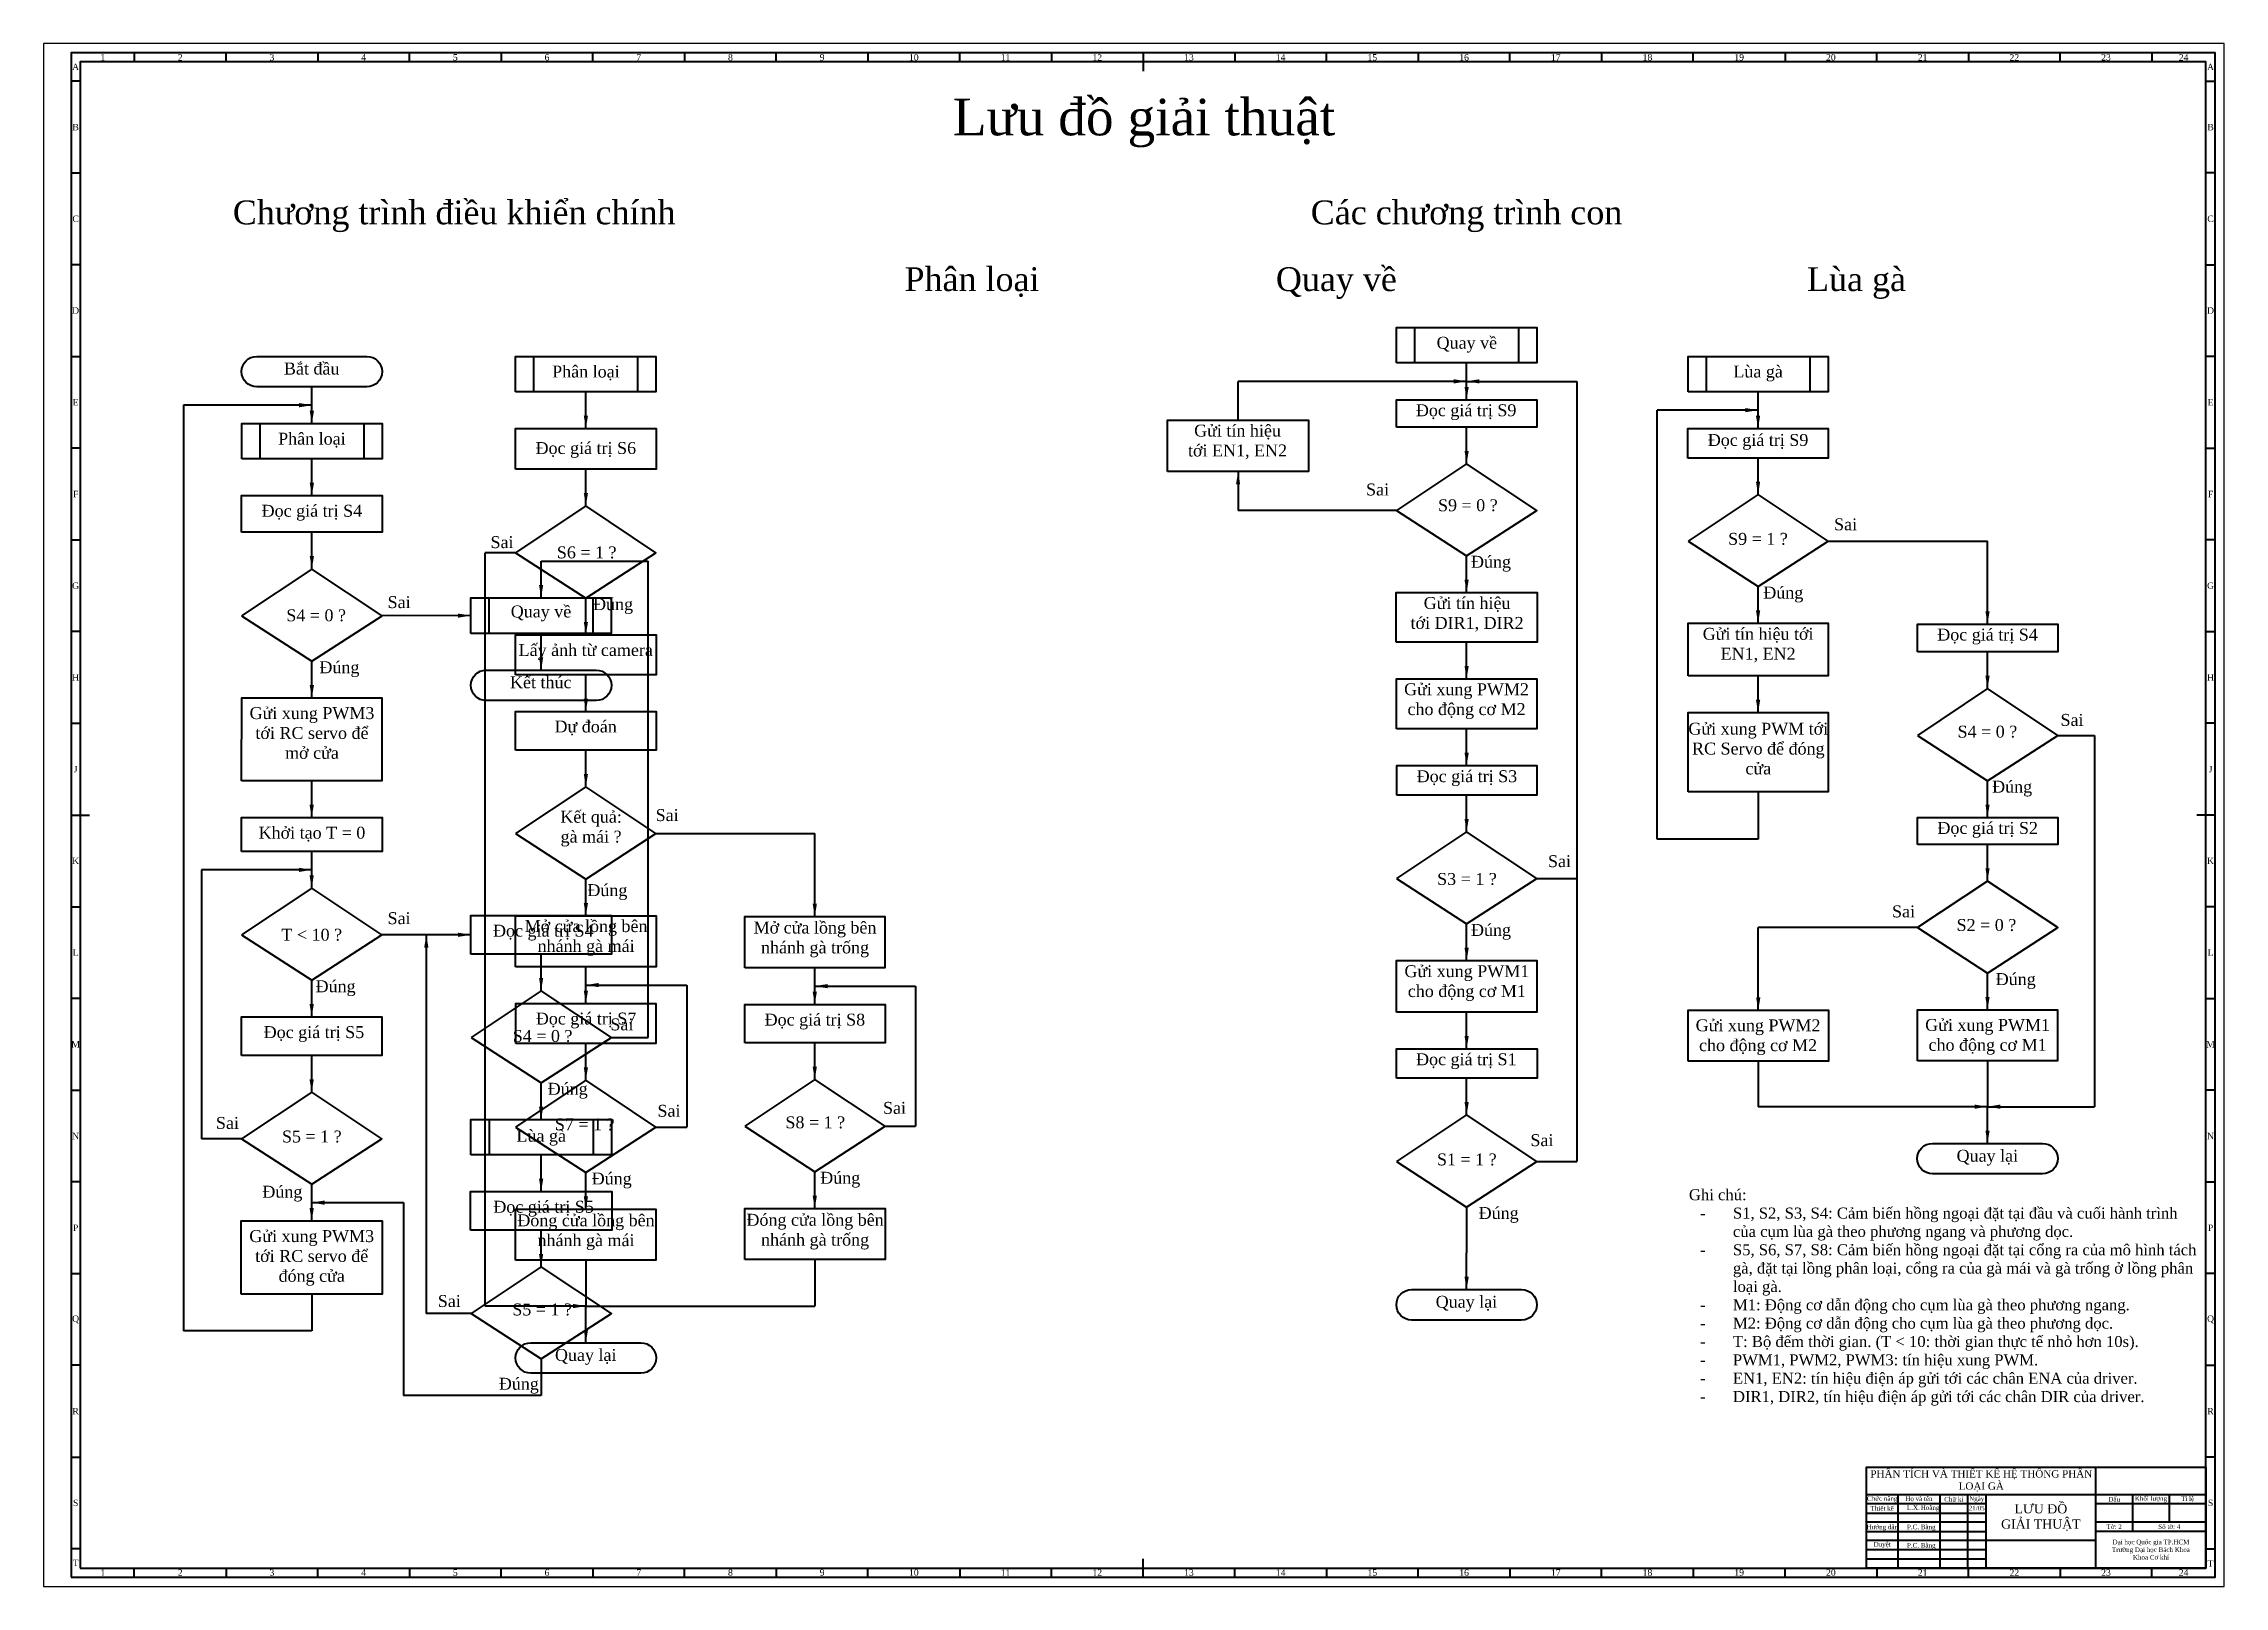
# Model space of a CAD drawing. Header units: millimetres. Extents: x -306 to 5587, y -2981 to 843.
# Drawn here: x 4398 to 5587, y -2981 to -2140 of the extents above; entities that cross this region are included whole.
import ezdxf

# ---------------------------------------------------------------- set-up
doc = ezdxf.new("R2010")
doc.units = ezdxf.units.MM
doc.header["$LTSCALE"] = 0.25
doc.layers.get('0').update_dxf_attribs({"lineweight": 70})
for name, color, linetype, lineweight in [('Frame 0.5', 170, 'Continuous', 50), ('Frame 1', 10, 'Continuous', 100), ('Text', 2, 'Continuous', 35)]:
    doc.layers.add(name, color=color, linetype=linetype, lineweight=lineweight)
doc.styles.get("Standard").update_dxf_attribs({"font": 'times.ttf', "width": 1.0001})
doc.styles.add('TCVN', font='')
doc.styles.get('TCVN').set_extended_font_data('TCVN 7284')
doc.dimstyles.new('TCVN', dxfattribs={"dimtxt": 3.5, "dimasz": 3.5, "dimexe": 2, "dimexo": 0, "dimtad": 1, "dimtxsty": 'TCVN', "dimcen": 3.5, "dimclrd": 256, "dimclre": 256, "dimclrt": 256, "dimadec": 0, "dimazin": 0, "dimtfac": 1, "dimtmove": 0, "dimatfit": 3, "dimfxl": 1, "dimtfillclr": 256, "dimlwd": -1, "dimlwe": -1, "dimarcsym": 0})

msp = doc.modelspace()

# ---------------------------------------------------------------- texts
at = {"ltscale": 1.5, "attachment_point": 1}
for s, width, heights, insert, char_height in [('\\pxqc;Lưu đồ giải thuật', 1000, [0], (4498.2, -2170.2), 20), ('Chương trình điều khiển chính', 258.331, [0], (4501.4, -2225.7), 13), ('Các chương trình con', 232.098, [0], (5089.1, -2225.7), 13), ('Phân loại', 244.428, [0], (4867.6, -2262.1), 13), ('Quay về', 244.428, [0], (5070.1, -2262.1), 13), ('Lùa gà', 244.428, [0], (5359.7, -2262.1), 13), ('\\pxqc;Quay về', 76.438, [0], (5136, -2300), 6.5), ('\\pxqc;Phân loại', 76.438, [0], (4655.7, -2315.7), 6.5), ('\\pxqc;Lùa gà', 76.438, [0], (5294.8, -2315.7), 6.5), ('\\pxqc;Đọc giá trị S9', 76.063, [0], (5135.8, -2336.8), 6.5), ('\\pxqc;Phân loại', 76.438, [0], (4506.3, -2352.3), 6.5), ('\\pxqc;Gửi tín hiệu \\Ptới EN1, EN2', 75.802, [0], (5011.3, -2347.9), 6.5), ('\\pxqc;Đọc giá trị S9', 76.571, [0], (5294.7, -2353), 6.5), ('\\pxqc;Đọc giá trị S6', 76.733, [0], (4655.5, -2357.4), 6.5), ('\\pxqc;Sai', 24.264, [0], (5113.4, -2380), 6.5), ('\\pxqc;S9 = 0 ?', 59.138, [0], (5145.2, -2388.6), 6.5), ('\\pxqc;Đọc giá trị S4', 76.615, [0], (4506.2, -2391.6), 6.5), ('\\pxqc;Sai', 22.647, [0], (5369.4, -2399), 6.5), ('\\pxqc;Sai', 14.38, [0], (4641, -2408.7), 6.5), ('\\pxqc;S9 = 1 ?', 62.686, [0], (5301.6, -2406.9), 6.5), ('\\pxqc;S6 = 1 ?', 64.685, [0], (4662, -2414.3), 6.5), ('\\pxqc;Đúng', 26.563, [0], (5174.1, -2419.4), 6.5), ('\\pxqc;Đúng', 27.5, [0], (5333, -2436.2), 6.5), ('\\pxqc;S4 = 0 ?', 73.855, [0], (4509.9, -2448.6), 6.5), ('\\pxqc;Sai', 17.923, [0], (4583.1, -2441.4), 6.5), ('\\pxqc;Quay về', 76.659, [0], (4631.1, -2446.5), 6.5), ('\\pxqc;Đúng', 29.645, [0], (4693.9, -2442.5), 6.5), ('\\pxqc;Gửi tín hiệu\\Ptới DIR1, DIR2', 76.712, [0], (5136, -2441.9), 6.5), ('\\pxqc;Gửi tín hiệu tới \\PEN1, EN2', 76.662, [0], (5294.7, -2458.7), 6.5), ('\\pxqc;Đọc giá trị S4', 76.6, [0], (5419.8, -2459.1), 6.5), ('\\pxqc;Lấy ảnh từ camera', 76.674, [0], (4655.5, -2467.5), 6.5), ('\\pxqc;Đúng', 30.053, [0], (4544.5, -2476.9), 6.5), ('\\pxqc;Kết thúc', 73.209, [0], (4632.7, -2485.1), 6.5), ('\\pxqc;Gửi xung PWM2 \\Pcho động cơ M2', 76.702, [0], (5135.7, -2488.9), 6.5), ('\\pxqc;Gửi xung PWM3 \\Ptới RC servo để mở cửa', 76.322, [0], (4506.4, -2501.9), 6.5), ('\\pxqc;Sai', 15.547, [0], (5496.4, -2505.6), 6.5), ('\\pxqc;Dự đoán', 76.558, [0], (4655.5, -2509.2), 6.5), ('\\pxqc;Gửi xung PWM tới RC Servo để đóng cửa', 76.662, [45.7], (5294.8, -2510.4), 6.5), ('\\pxqc;S4 = 0 ?', 60.267, [0], (5427.9, -2512), 6.5), ('\\pxqc;Đọc giá trị S3', 76.337, [0], (5136.1, -2536.3), 6.5), ('\\pxqc;Đúng', 26.847, [0], (5458.1, -2542), 6.5), ('\\pxqc;Khởi tạo T = 0', 76.707, [0], (4506.2, -2567.1), 6.5), ('\\pxqc;Kết quả: gà mái ?', 39.257, [0], (4677.1, -2558.4), 6.5), ('\\pxqc;Sai', 16.808, [0], (4729.8, -2557.5), 6.5), ('\\pxqc;Đọc giá trị S2', 76.6, [0], (5419.9, -2564.5), 6.5), ('\\pxqc;Sai', 20.842, [0], (5214.3, -2582.6), 6.5), ('\\pxqc;Đúng', 73.855, [0], (4668.7, -2598.4), 6.5), ('\\pxqc;S3 = 1 ?', 66.772, [0], (5140.9, -2592.3), 6.5), ('\\pxqc;Sai', 18.704, [0], (4582.7, -2613.7), 6.5), ('\\pxqc;Sai', 18.235, [0], (5403.2, -2610), 6.5), ('\\pxqc;T < 10 ?', 70.477, [0], (4509.2, -2622.7), 6.5), ('\\pxqc; Đọc giá trị S4', 76.497, [0], (4631.2, -2620.5), 6.5), ('\\pxqc;Mở cửa lồng bên nhánh gà mái', 76.623, [0], (4655.7, -2618), 6.5), ('\\pxqc;Mở cửa lồng bên nhánh gà trống', 76.69, [0], (4780.5, -2618.8), 6.5), ('\\pxqc;Đúng', 26.558, [0], (5174.1, -2620.1), 6.5), ('\\pxqc;S2 = 0 ?', 61.217, [0], (5426.9, -2617.4), 6.5), ('\\pxqc;Đúng', 26.078, [0], (4544.4, -2650.8), 6.5), ('\\pxqc;Gửi xung PWM1 \\Pcho động cơ M1', 76.842, [0], (5135.8, -2642.6), 6.5), ('\\pxqc;Đúng', 21.561, [0], (5462.7, -2646.9), 6.5), ('\\pxqc;Đọc giá trị S7', 76.612, [0], (4655.7, -2668.4), 6.5), ('\\pxqc;Sai', 20.467, [0], (4703.3, -2671.6), 6.5), ('\\pxqc;Đọc giá trị S8', 76.714, [0], (4780.4, -2669), 6.5), ('\\pxqc;Gửi xung PWM2\\Pcho động cơ M2', 76.199, [0], (5294.9, -2672.1), 6.5), ('\\pxqc;Gửi xung PWM1 \\Pcho động cơ M1', 76.857, [0], (5419.7, -2671.9), 6.5), ('\\pxqc; Đọc giá trị S5', 76.634, [0], (4506.1, -2675.8), 6.5), ('\\pxqc;S4 = 0 ?', 63.791, [0], (4638.4, -2677.9), 6.5), ('\\pxqc;Đọc giá trị S1', 76.47, [0], (5135.7, -2690.6), 6.5), ('\\pxqc;Đúng', 28.962, [0], (4669.5, -2706.7), 6.5), ('\\pxqc;Sai', 16.808, [0], (4730.8, -2718.7), 6.5), ('\\pxqc;Sai', 18.53, [0], (4852.9, -2717.1), 6.5), ('\\pxqc;Sai', 13.524, [0], (4491.7, -2725.3), 6.5), ('\\pxqc;S5 = 1 ?', 67.532, [0], (4510.7, -2732.7), 6.5), ('\\pxqc;Lùa gà', 76.494, [0], (4631.3, -2732.3), 6.5), ('\\pxqc;S7 = 1 ?', 61.361, [0], (4662.6, -2726.1), 6.5), ('\\pxqc;S8 = 1 ?', 60.738, [0], (4788.6, -2725), 6.5), ('\\pxqc;Sai', 14.912, [0], (5207.7, -2734.7), 6.5), ('\\pxqc;S1 = 1 ?', 63.396, [0], (5142.5, -2745.2), 6.5), ('\\pxqc;Quay lại', 73.209, [0], (5421.4, -2743.2), 6.5), ('\\pxqc;Đúng', 28.172, [0], (4693.9, -2755.6), 6.5), ('\\pxqc;Đúng', 27.752, [0], (4818.7, -2755.2), 6.5), ('\\pxqc;Đúng', 24.029, [0], (4516.4, -2762.8), 6.5), ('\\pxqc; Đọc giá trị S5', 77.038, [0], (4631.1, -2771), 6.5), ('\\pxqc;Đóng cửa lồng bên nhánh gà mái', 76.717, [0], (4655.6, -2778.4), 6.5), ('\\pxqc;Đóng cửa lồng bên nhánh gà trống', 76.348, [0], (4780.7, -2778.1), 6.5), ('\\pxqc;Đúng', 34.929, [0], (5174.1, -2774.4), 6.5), ('\\pxqc;Gửi xung PWM3 tới RC servo để đóng cửa', 77.026, [0], (4505.9, -2787), 6.5), ('\\pxqc;Sai', 21.082, [0], (4608.9, -2822.4), 6.5), ('\\pxqc;S5 = 1 ?', 59.695, [0], (4640.2, -2827), 6.5), ('\\pxqc;Quay lại', 73.209, [0], (5137.4, -2822.8), 6.5), ('\\pxqc;Quay lại', 73.209, [0], (4657.2, -2851.8), 6.5), ('\\pxqc;Đúng', 20.697, [0], (4647, -2867.5), 6.5)]:
    msp.add_mtext_dynamic_manual_height_columns(s, width=width, gutter_width=25, heights=heights, dxfattribs=dict(at, insert=insert, char_height=char_height))
at = {"insert": (5447.2, -2937.3), "char_height": 2.5, "attachment_point": 1}
msp.add_mtext_dynamic_manual_height_columns('\\pxqc;21/05', width=10, gutter_width=25, heights=[0], dxfattribs=at)
at = {"layer": 'Text'}
for s, width, gutter_width, heights, insert, char_height, attachment_point in [('\\pxqc;A', 5, 17.5, [0], (4415.7, -2152.9), 3.5, 5), ('\\pxqc;1', 34.5, 17.5, [0], (4430.5, -2147.7), 3.5, 5), ('\\pxqc;2', 50, 17.5, [0], (4472.7, -2147.7), 3.5, 5), ('\\pxqc;3', 50, 17.5, [0], (4522.7, -2147.7), 3.5, 5), ('\\pxqc;4', 50, 17.5, [0], (4572.7, -2147.7), 3.5, 5), ('\\pxqc;5', 50, 17.5, [0], (4622.7, -2147.7), 3.5, 5), ('\\pxqc;6', 50, 17.5, [0], (4672.7, -2147.7), 3.5, 5), ('\\pxqc;7', 50, 17.5, [0], (4722.7, -2147.7), 3.5, 5), ('\\pxqc;8', 50, 17.5, [0], (4772.7, -2147.7), 3.5, 5), ('\\pxqc;9', 50, 17.5, [0], (4822.7, -2147.7), 3.5, 5), ('\\pxqc;10', 50, 17.5, [0], (4872.7, -2147.7), 3.5, 5), ('\\pxqc;11', 50, 17.5, [0], (4922.7, -2147.7), 3.5, 5), ('\\pxqc;12', 50, 17.5, [0], (4972.7, -2147.7), 3.5, 5), ('\\pxqc;13', 50, 17.5, [0], (5022.7, -2147.7), 3.5, 5), ('\\pxqc;14', 50, 17.5, [0], (5072.7, -2147.7), 3.5, 5), ('\\pxqc;15', 50, 17.5, [0], (5122.7, -2147.7), 3.5, 5), ('\\pxqc;16', 50, 17.5, [0], (5172.7, -2147.7), 3.5, 5), ('\\pxqc;17', 50, 17.5, [0], (5222.7, -2147.7), 3.5, 5), ('\\pxqc;18', 50, 17.5, [0], (5272.7, -2147.7), 3.5, 5), ('\\pxqc;19', 50, 17.5, [0], (5322.7, -2147.7), 3.5, 5), ('\\pxqc;20', 50, 17.5, [0], (5372.7, -2147.7), 3.5, 5), ('\\pxqc;21', 50, 17.5, [0], (5422.7, -2147.7), 3.5, 5), ('\\pxqc;22', 50, 17.5, [0], (5472.7, -2147.7), 3.5, 5), ('\\pxqc;23', 50, 17.5, [0], (5522.7, -2147.7), 3.5, 5), ('\\pxqc;24', 34.5, 17.5, [0], (5565, -2147.7), 3.5, 5), ('\\pxqc;A', 5, 17.5, [0], (5579.7, -2152.9), 3.5, 5), ('\\pxqc;B', 5, 17.5, [0], (4415.7, -2185.7), 3.5, 5), ('\\pxqc;B', 5, 17.5, [0], (5579.7, -2185.7), 3.5, 5), ('\\pxqc;C', 5, 17.5, [0], (4415.7, -2235.7), 3.5, 5), ('\\pxqc;C', 5, 17.5, [0], (5579.7, -2235.7), 3.5, 5), ('\\pxqc;D', 5, 17.5, [0], (4415.7, -2285.7), 3.5, 5), ('\\pxqc;D', 5, 17.5, [0], (5579.7, -2285.7), 3.5, 5), ('\\pxqc;E', 5, 17.5, [0], (4415.7, -2335.7), 3.5, 5), ('\\pxqc;E', 5, 17.5, [0], (5579.7, -2335.7), 3.5, 5), ('\\pxqc;F', 5, 17.5, [0], (4415.7, -2385.7), 3.5, 5), ('\\pxqc;F', 5, 17.5, [0], (5579.7, -2385.7), 3.5, 5), ('\\pxqc;G', 5, 17.5, [0], (4415.7, -2435.7), 3.5, 5), ('\\pxqc;G', 5, 17.5, [0], (5579.7, -2435.7), 3.5, 5), ('\\pxqc;H', 5, 17.5, [0], (4415.7, -2485.7), 3.5, 5), ('\\pxqc;H', 5, 17.5, [0], (5579.7, -2485.7), 3.5, 5), ('\\pxqc;J', 5, 17.5, [0], (4415.7, -2535.7), 3.5, 5), ('\\pxqc;J', 5, 17.5, [0], (5579.7, -2535.7), 3.5, 5), ('\\pxqc;K', 5, 17.5, [0], (4415.7, -2585.7), 3.5, 5), ('\\pxqc;K', 5, 17.5, [0], (5579.7, -2585.7), 3.5, 5), ('\\pxqc;L', 5, 17.5, [0], (4415.7, -2635.7), 3.5, 5), ('\\pxqc;L', 5, 17.5, [0], (5579.7, -2635.7), 3.5, 5), ('\\pxqc;M', 5, 17.5, [0], (4415.7, -2685.7), 3.5, 5), ('\\pxqc;M', 5, 17.5, [0], (5579.7, -2685.7), 3.5, 5), ('\\pxqc;N', 5, 17.5, [0], (4415.7, -2735.7), 3.5, 5), ('\\pxqc;N', 5, 17.5, [0], (5579.7, -2735.7), 3.5, 5), ('Ghi chú:\\P\\pxi-3,l4,t4;-^IS1, S2, S3, S4: Cảm biến hồng ngoại đặt tại đầu và cuối hành trình của cụm lùa gà theo phương ngang và phương dọc.\\P-^IS5, S6, S7, S8: Cảm biến hồng ngoại đặt tại cổng ra của mô hình tách gà, đặt tại lồng phân loại, cổng ra của gà mái và gà trống ở lồng phân loại gà.\\P-^IM1: Động cơ dẫn động cho cụm lùa gà theo phương ngang.\\P-^IM2: Động cơ dẫn động cho cụm lùa gà theo phương dọc.\\P-^IT: Bộ đếm thời gian. (T < 10: thời gian thực tế nhỏ hơn 10s).\\P-^IPWM1, PWM2, PWM3: tín hiệu xung PWM.\\P-^IEN1, EN2: tín hiệu điện áp gửi tới các chân ENA của driver.\\P-^IDIR1, DIR2, tín hiệu điện áp gửi tới các chân DIR của driver.', 276.5, 25, [355.8], (5295.3, -2764.7), 6, 1), ('\\pxqc;P', 5, 17.5, [0], (4415.7, -2785.7), 3.5, 5), ('\\pxqc;P', 5, 17.5, [0], (5579.7, -2785.7), 3.5, 5), ('\\pxqc;Q', 5, 17.5, [0], (4415.7, -2835.7), 3.5, 5), ('\\pxqc;Q', 5, 17.5, [0], (5579.7, -2835.7), 3.5, 5), ('\\pxqc;R', 5, 17.5, [0], (4415.7, -2885.7), 3.5, 5), ('\\pxqc;R', 5, 17.5, [0], (5579.7, -2885.7), 3.5, 5), ('PHÂN TÍCH VÀ THIẾT KẾ HỆ THỐNG PHÂN LOẠI GÀ', 125, 25, [0], (5454.7, -2923.7), 4, 5), ('\\pxqc;S', 5, 17.5, [0], (4415.7, -2935.7), 3.5, 5), ('Chức năng', 17, 25, [0], (5400.7, -2933.7), 2.5, 5), ('Họ và tên', 23, 25, [0], (5420.7, -2933.7), 2.5, 5), ('\\pxi-3,l5,t5;L.X.^IHoằng', 23, 25, [0], (5409.2, -2938.7), 2.5, 4), ('Chữ kí', 15, 25, [0], (5439.7, -2933.7), 2.5, 5), ('Ngày', 10, 25, [0], (5452.2, -2933.7), 2.5, 5), ('LƯU ĐỒ \\PGIẢI THUẬT', 60, 25, [0], (5487.2, -2943.7), 5, 5), ('\\pxqc;Dấu', 20, 17.5, [0], (5527.2, -2933.7), 2.5, 5), ('\\pxqc;Khối lượng', 20, 17.5, [0], (5547.2, -2933.7), 2.5, 5), ('\\pxqc;Tỉ lệ', 20, 17.5, [0], (5567.2, -2933.7), 2.5, 5), ('\\pxqc;S', 5, 17.5, [0], (5579.7, -2935.7), 3.5, 5), ('Hướng dẫn', 17, 25, [0], (5400.7, -2949.2), 2.5, 5), ('Thiết kế', 17, 25, [0], (5400.7, -2938.7), 2.5, 5), ('\\pxi-3,l5,ql,t5;P.C.^IBằng', 23, 25, [0], (5409.2, -2949.2), 2.5, 4), ('Tờ: 2', 20, 17.5, [0], (5527.2, -2948.7), 2.5, 5), ('\\pxqc;Số tờ: 4', 40, 17.5, [0], (5557.2, -2948.7), 2.5, 5), ('\\pxqc;Duyệt', 17, 25, [0], (5400.7, -2958.7), 2.5, 5), ('\\pxi-3,l5,ql,t5;P.C.^IBằng', 23, 25, [0], (5409.2, -2959.2), 2.5, 4), ('Đại học Quốc gia TP.HCM\\PTrường Đại học Bách Khoa\\PKhoa Cơ khí', 60, 25, [0], (5547.2, -2961.2), 2.5, 5), ('\\pxqc;T', 5, 17.5, [0], (4415.7, -2968.4), 3.5, 5), ('\\pxqc;1', 34.5, 17.5, [0], (4430.5, -2973.7), 3.5, 5), ('\\pxqc;2', 50, 17.5, [0], (4472.7, -2973.7), 3.5, 5), ('\\pxqc;3', 50, 17.5, [0], (4522.7, -2973.7), 3.5, 5), ('\\pxqc;4', 50, 17.5, [0], (4572.7, -2973.7), 3.5, 5), ('\\pxqc;5', 50, 17.5, [0], (4622.7, -2973.7), 3.5, 5), ('\\pxqc;6', 50, 17.5, [0], (4672.7, -2973.7), 3.5, 5), ('\\pxqc;7', 50, 17.5, [0], (4722.7, -2973.7), 3.5, 5), ('\\pxqc;8', 50, 17.5, [0], (4772.7, -2973.7), 3.5, 5), ('\\pxqc;9', 50, 17.5, [0], (4822.7, -2973.7), 3.5, 5), ('\\pxqc;10', 50, 17.5, [0], (4872.7, -2973.7), 3.5, 5), ('\\pxqc;11', 50, 17.5, [0], (4922.7, -2973.7), 3.5, 5), ('\\pxqc;12', 50, 17.5, [0], (4972.7, -2973.7), 3.5, 5), ('\\pxqc;13', 50, 17.5, [0], (5022.7, -2973.7), 3.5, 5), ('\\pxqc;14', 50, 17.5, [0], (5072.7, -2973.7), 3.5, 5), ('\\pxqc;15', 50, 17.5, [0], (5122.7, -2973.7), 3.5, 5), ('\\pxqc;16', 50, 17.5, [0], (5172.7, -2973.7), 3.5, 5), ('\\pxqc;17', 50, 17.5, [0], (5222.7, -2973.7), 3.5, 5), ('\\pxqc;18', 50, 17.5, [0], (5272.7, -2973.7), 3.5, 5), ('\\pxqc;19', 50, 17.5, [0], (5322.7, -2973.7), 3.5, 5), ('\\pxqc;20', 50, 17.5, [0], (5372.7, -2973.7), 3.5, 5), ('\\pxqc;21', 50, 17.5, [0], (5422.7, -2973.7), 3.5, 5), ('\\pxqc;22', 50, 17.5, [0], (5472.7, -2973.7), 3.5, 5), ('\\pxqc;23', 50, 17.5, [0], (5522.7, -2973.7), 3.5, 5), ('\\pxqc;24', 34.5, 17.5, [0], (5565, -2973.7), 3.5, 5), ('\\pxqc;T', 5, 17.5, [0], (5579.7, -2968.7), 3.5, 5)]:
    msp.add_mtext_dynamic_manual_height_columns(s, width=width, gutter_width=gutter_width, heights=heights, dxfattribs=dict(at, insert=insert, char_height=char_height, attachment_point=attachment_point))
at = {"layer": 'Text', "ltscale": 1.5, "insert": (4507.8, -2314.1), "char_height": 6.5, "attachment_point": 1}
msp.add_mtext_dynamic_manual_height_columns('\\pxqc;Bắt đầu', width=73.209, gutter_width=25, heights=[0], dxfattribs=at)

# ---------------------------------------------------------------- linework, layer by layer
for p, q in [((5049.5, -2345.4), (5049.5, -2324.3)), ((5278, -2573.9), (5278, -2340)), ((5135.9, -2394.7), (5049.5, -2394.7)), ((5371.3, -2411.5), (5458.1, -2411.5)), ((4655.6, -2417.7), (4638.9, -2417.7)), ((4727.8, -2681.9), (4727.8, -2422.3)), ((5496.4, -2517.3), (5516.4, -2517.3)), ((5516.4, -2517.3), (5516.4, -2719.7)), ((5333, -2548.1), (5333, -2573.9)), ((4732.1, -2570.8), (4818.7, -2570.8)), ((5333, -2573.9), (5278, -2573.9)), ((5212.4, -2595.3), (5234.1, -2595.3)), ((5419.9, -2622.1), (5333.1, -2622.1)), ((4707.8, -2681.9), (4727.8, -2681.9)), ((5333.1, -2694.9), (5333.1, -2719.7)), ((5458.1, -2694.7), (5458.1, -2719.7)), ((4732.1, -2730.8), (4748.9, -2730.8)), ((4857, -2730.4), (4873.7, -2730.4)), ((4506.1, -2737.3), (4484.4, -2737.3)), ((5212.4, -2749.6), (5234.1, -2749.6)), ((5174.1, -2774.4), (5174.1, -2799.4)), ((4693.9, -2803.4), (4693.9, -2828.4)), ((4818.7, -2803), (4818.7, -2828.4)), ((4544.4, -2821.9), (4544.4, -2841.9)), ((4693.9, -2828.4), (4818.7, -2828.4)), ((4631.3, -2832.5), (4606.9, -2832.5)), ((4544.4, -2841.9), (4474.5, -2841.9)), ((4669.5, -2857.2), (4669.5, -2877.2)), ((4669.5, -2877.2), (4594.4, -2877.2))]:
    msp.add_line(p, q)
for points in [[(5135.9, -2314.3), (5135.9, -2295), (5212.4, -2295), (5212.4, -2314.3)], [(5145.9, -2295), (5202.4, -2295), (5202.4, -2314.3), (5145.9, -2314.3)], [(4655.6, -2330), (4655.6, -2310.7), (4732.1, -2310.7), (4732.1, -2330)], [(4665.6, -2310.7), (4722.1, -2310.7), (4722.1, -2330), (4665.6, -2330)], [(5294.8, -2330), (5294.8, -2310.7), (5371.3, -2310.7), (5371.3, -2330)], [(5304.8, -2310.7), (5361.3, -2310.7), (5361.3, -2330), (5304.8, -2330)], [(5135.9, -2349.2), (5135.9, -2334.3), (5212.4, -2334.3), (5212.4, -2349.2)], [(4506.3, -2366.6), (4506.3, -2347.3), (4582.8, -2347.3), (4582.8, -2366.6)], [(4516.3, -2347.3), (4572.8, -2347.3), (4572.8, -2366.6), (4516.3, -2366.6)], [(4655.5, -2372.2), (4655.5, -2350), (4732.2, -2350), (4732.2, -2372.2)], [(5011.1, -2373.5), (5011.1, -2345.4), (5087.8, -2345.4), (5087.8, -2373.5)], [(5294.7, -2366.1), (5294.7, -2350), (5371.3, -2350), (5371.3, -2366.1)], [(5135.9, -2394.7), (5174.1, -2419.4), (5212.4, -2394.7), (5174.1, -2369.2)], [(4506.2, -2406.6), (4506.2, -2386.6), (4582.9, -2386.6), (4582.9, -2406.6)], [(5294.8, -2411.5), (5333, -2436.2), (5371.3, -2411.5), (5333, -2386)], [(4655.6, -2417.7), (4693.9, -2442.5), (4732.1, -2417.7), (4693.9, -2392.2)], [(4506.2, -2452.1), (4544.5, -2476.9), (4582.8, -2452.1), (4544.5, -2426.6)], [(4631.1, -2461.7), (4631.1, -2442.3), (4707.7, -2442.3), (4707.7, -2461.7)], [(4641.2, -2442.3), (4697.7, -2442.4), (4697.7, -2461.7), (4641.2, -2461.7)], [(5135.7, -2466.4), (5135.7, -2439.4), (5212.6, -2439.4), (5212.6, -2466.4)], [(5294.8, -2484.9), (5294.8, -2456.2), (5371.3, -2456.2), (5371.3, -2484.9)], [(5419.9, -2471.8), (5419.9, -2456.6), (5496.4, -2456.6), (5496.4, -2471.8)], [(4655.6, -2484.2), (4655.6, -2462.5), (4732.2, -2462.5), (4732.2, -2484.2)], [(4506.2, -2542.1), (4506.3, -2496.9), (4582.7, -2496.9), (4582.6, -2542.1)], [(5135.8, -2513.8), (5135.8, -2486.4), (5212.4, -2486.4), (5212.4, -2513.8)], [(5419.9, -2517.3), (5458.1, -2542), (5496.4, -2517.3), (5458.1, -2491.8)], [(4655.6, -2525.4), (4655.6, -2504.2), (4732.2, -2504.2), (4732.2, -2525.4)], [(5294.8, -2548.1), (5294.8, -2504.9), (5371.3, -2504.9), (5371.3, -2548.1)], [(5136, -2549.8), (5136, -2533.8), (5212.3, -2533.8), (5212.3, -2549.8)], [(4655.6, -2570.8), (4693.9, -2595.6), (4732.1, -2570.8), (4693.9, -2545.4)], [(4506.1, -2580.6), (4506.1, -2562.1), (4582.8, -2562.1), (4582.8, -2580.6)], [(5419.9, -2576.7), (5419.9, -2562), (5496.4, -2562), (5496.4, -2576.7)], [(5135.9, -2595.3), (5174.1, -2620.1), (5212.4, -2595.3), (5174.1, -2569.8)], [(4506.1, -2626), (4544.4, -2650.8), (4582.7, -2626), (4544.4, -2600.6)], [(5419.9, -2622.1), (5458.1, -2646.9), (5496.4, -2622.1), (5458.1, -2596.7)], [(4631.2, -2636.5), (4631.2, -2615.5), (4707.9, -2615.5), (4707.9, -2636.5)], [(4655.6, -2643.4), (4655.6, -2615.6), (4732.2, -2615.6), (4732.2, -2643.4)], [(4780.5, -2644), (4780.5, -2616.1), (4856.9, -2616.1), (4856.9, -2644)], [(5135.9, -2668.1), (5135.9, -2640.1), (5212.4, -2640.1), (5212.4, -2668.1)], [(4631.3, -2681.9), (4669.5, -2706.7), (4707.8, -2681.9), (4669.5, -2656.5)], [(4506.2, -2691.8), (4506.2, -2670.8), (4582.6, -2670.8), (4582.6, -2691.8)], [(4655.7, -2685.3), (4655.7, -2663.4), (4732.1, -2663.4), (4732.1, -2685.3)], [(4780.5, -2684.9), (4780.5, -2664), (4857, -2664), (4857, -2684.9)], [(5294.8, -2694.9), (5294.8, -2667.1), (5371.4, -2667.1), (5371.4, -2694.9)], [(5420, -2694.7), (5420, -2666.9), (5496.3, -2666.9), (5496.3, -2694.7)], [(5135.8, -2704.2), (5135.8, -2688.1), (5212.5, -2688.1), (5212.5, -2704.2)], [(4655.6, -2730.8), (4693.9, -2755.6), (4732.1, -2730.8), (4693.9, -2705.3)], [(4780.5, -2730.4), (4818.7, -2755.2), (4857, -2730.4), (4818.7, -2704.9)], [(4506.1, -2737.3), (4544.4, -2762), (4582.7, -2737.3), (4544.4, -2711.8)], [(4631.2, -2746), (4631.2, -2726.7), (4707.8, -2726.7), (4707.8, -2746)], [(4641.3, -2726.7), (4697.9, -2726.7), (4697.9, -2746), (4641.3, -2746)], [(5135.9, -2749.6), (5174.1, -2774.4), (5212.4, -2749.6), (5174.1, -2724.2)], [(4631, -2787), (4631, -2766), (4708, -2766), (4708, -2787)], [(4506, -2821.9), (4506, -2782), (4582.8, -2782), (4582.8, -2821.9)], [(4655.6, -2803.4), (4655.6, -2775.6), (4732.1, -2775.6), (4732.1, -2803.4)], [(4780.5, -2803), (4780.5, -2775.2), (4857, -2775.2), (4857, -2803)], [(4631.3, -2832.5), (4669.5, -2857.2), (4707.8, -2832.5), (4669.5, -2807)]]:
    msp.add_lwpolyline(points, close=True)
for points in [[(4514.5, -2327.3, -1), (4514.5, -2310.7), (4574.5, -2310.7, -1), (4574.5, -2327.3)], [(4639.5, -2498.3, -1), (4639.5, -2481.7), (4699.5, -2481.7, -1), (4699.5, -2498.3)], [(5428.1, -2756.3, -1), (5428.1, -2739.7), (5488.1, -2739.7, -1), (5488.1, -2756.3)], [(5144.1, -2836, -1), (5144.1, -2819.4), (5204.1, -2819.4, -1), (5204.1, -2836)], [(4663.9, -2865, -1), (4663.9, -2848.4), (4723.9, -2848.4, -1), (4723.9, -2865)]]:
    msp.add_lwpolyline(points, format="xyb", close=True)
at = {"layer": 'Defpoints'}
msp.add_lwpolyline([(4398.2, -2981.2), (5587.2, -2981.2), (5587.2, -2140.2), (4398.2, -2140.2)], close=True, dxfattribs=at)
at = {"layer": 'Frame 0.5'}
for p, q in [((4447.7, -2145.2), (4447.7, -2150.2)), ((4497.7, -2150.2), (4497.7, -2145.2)), ((4547.7, -2145.2), (4547.7, -2150.2)), ((4597.7, -2150.2), (4597.7, -2145.2)), ((4647.7, -2145.2), (4647.7, -2150.2)), ((4697.7, -2150.2), (4697.7, -2145.2)), ((4747.7, -2145.2), (4747.7, -2150.2)), ((4797.7, -2150.2), (4797.7, -2145.2)), ((4847.7, -2145.2), (4847.7, -2150.2)), ((4897.7, -2150.2), (4897.7, -2145.2)), ((4947.7, -2145.2), (4947.7, -2150.2)), ((5047.7, -2145.2), (5047.7, -2150.2)), ((5097.7, -2150.2), (5097.7, -2145.2)), ((5147.7, -2145.2), (5147.7, -2150.2)), ((5197.7, -2150.2), (5197.7, -2145.2)), ((5247.7, -2145.2), (5247.7, -2150.2)), ((5297.7, -2150.2), (5297.7, -2145.2)), ((5347.7, -2145.2), (5347.7, -2150.2)), ((5397.7, -2150.2), (5397.7, -2145.2)), ((5447.7, -2145.2), (5447.7, -2150.2)), ((5497.7, -2150.2), (5497.7, -2145.2)), ((5547.7, -2145.2), (5547.7, -2150.2)), ((4418.2, -2160.7), (4413.2, -2160.7)), ((5577.2, -2160.7), (5582.2, -2160.7)), ((4413.2, -2210.7), (4418.2, -2210.7)), ((5582.2, -2210.7), (5577.2, -2210.7)), ((4418.2, -2260.7), (4413.2, -2260.7)), ((5577.2, -2260.7), (5582.2, -2260.7)), ((4413.2, -2310.7), (4418.2, -2310.7)), ((5582.2, -2310.7), (5577.2, -2310.7)), ((4418.2, -2360.7), (4413.2, -2360.7)), ((5577.2, -2360.7), (5582.2, -2360.7)), ((4413.2, -2410.7), (4418.2, -2410.7)), ((5582.2, -2410.7), (5577.2, -2410.7)), ((4418.2, -2460.7), (4413.2, -2460.7)), ((5577.2, -2460.7), (5582.2, -2460.7)), ((4413.2, -2510.7), (4418.2, -2510.7)), ((5582.2, -2510.7), (5577.2, -2510.7)), ((4413.2, -2610.7), (4418.2, -2610.7)), ((5582.2, -2610.7), (5577.2, -2610.7)), ((4418.2, -2660.7), (4413.2, -2660.7)), ((5577.2, -2660.7), (5582.2, -2660.7)), ((4413.2, -2710.7), (4418.2, -2710.7)), ((5582.2, -2710.7), (5577.2, -2710.7)), ((4418.2, -2760.7), (4413.2, -2760.7)), ((5577.2, -2760.7), (5582.2, -2760.7)), ((4413.2, -2810.7), (4418.2, -2810.7)), ((5582.2, -2810.7), (5577.2, -2810.7)), ((4418.2, -2860.7), (4413.2, -2860.7)), ((5577.2, -2860.7), (5582.2, -2860.7)), ((4413.2, -2910.7), (4418.2, -2910.7)), ((5582.2, -2910.7), (5577.2, -2910.7)), ((5517.2, -2971.2), (5517.2, -2916.2)), ((5392.2, -2931.2), (5577.2, -2931.2)), ((5457.2, -2936.2), (5392.2, -2936.2)), ((5409.2, -2931.2), (5409.2, -2971.2)), ((5432.2, -2971.2), (5432.2, -2931.2)), ((5447.2, -2931.2), (5447.2, -2971.2)), ((5457.2, -2931.2), (5457.2, -2971.2)), ((5577.2, -2936.2), (5517.2, -2936.2)), ((5537.2, -2931.2), (5537.2, -2951.2)), ((5557.2, -2931.2), (5557.2, -2946.2)), ((5392.2, -2941.2), (5457.2, -2941.2)), ((5457.2, -2946.2), (5392.2, -2946.2)), ((5577.2, -2946.2), (5517.2, -2946.2)), ((5392.2, -2951.2), (5457.2, -2951.2)), ((5517.2, -2956.2), (5392.2, -2956.2)), ((5577.2, -2951.2), (5517.2, -2951.2)), ((4418.2, -2960.7), (4413.2, -2960.7)), ((4447.7, -2976.2), (4447.7, -2971.2)), ((4497.7, -2971.2), (4497.7, -2976.2)), ((4547.7, -2976.2), (4547.7, -2971.2)), ((4597.7, -2971.2), (4597.7, -2976.2)), ((4647.7, -2976.2), (4647.7, -2971.2)), ((4697.7, -2971.2), (4697.7, -2976.2)), ((4747.7, -2976.2), (4747.7, -2971.2)), ((4797.7, -2971.2), (4797.7, -2976.2)), ((4847.7, -2976.2), (4847.7, -2971.2)), ((4897.7, -2971.2), (4897.7, -2976.2)), ((4947.7, -2976.2), (4947.7, -2971.2)), ((5047.7, -2976.2), (5047.7, -2971.2)), ((5097.7, -2971.2), (5097.7, -2976.2)), ((5147.7, -2976.2), (5147.7, -2971.2)), ((5197.7, -2971.2), (5197.7, -2976.2)), ((5247.7, -2976.2), (5247.7, -2971.2)), ((5297.7, -2971.2), (5297.7, -2976.2)), ((5347.7, -2976.2), (5347.7, -2971.2)), ((5457.2, -2961.2), (5392.2, -2961.2)), ((5392.2, -2966.2), (5457.2, -2966.2)), ((5397.7, -2971.2), (5397.7, -2976.2)), ((5447.7, -2976.2), (5447.7, -2971.2)), ((5497.7, -2971.2), (5497.7, -2976.2)), ((5547.7, -2976.2), (5547.7, -2971.2)), ((5577.2, -2960.7), (5582.2, -2960.7))]:
    msp.add_line(p, q, dxfattribs=at)
msp.add_lwpolyline([(4413.2, -2976.2), (5582.2, -2976.2), (5582.2, -2145.2), (4413.2, -2145.2)], close=True, dxfattribs=at)
at = {"layer": 'Frame 1'}
for p, q in [((4997.7, -2145.2), (4997.7, -2155.2)), ((4413.2, -2560.7), (4423.2, -2560.7)), ((5582.2, -2560.7), (5572.2, -2560.7)), ((4997.7, -2976.2), (4997.7, -2966.2))]:
    msp.add_line(p, q, dxfattribs=at)
for points in [[(4418.2, -2971.2), (5577.2, -2971.2), (5577.2, -2150.2), (4418.2, -2150.2)], [(5577.2, -2971.2), (5392.2, -2971.2), (5392.2, -2916.2), (5577.2, -2916.2)]]:
    msp.add_lwpolyline(points, close=True, dxfattribs=at)

msp.set_redraw_order([(e.dxf.handle, doc.entitydb.next_handle()) for e in msp.query("TEXT MTEXT ATTDEF DIMENSION ARC_DIMENSION")])  # texts and dimensions are drawn at this point

# ---------------------------------------------------------------- leaders
for points, override in [([(5174.1, -2334.3), (5174.1, -2314.3)], {"dimasz": 7, "dimgap": 0.09, "dimtad": 0}), ([(4544.5, -2347.3), (4544.5, -2327.3)], {"dimasz": 7, "dimgap": 0.09, "dimtad": 0}), ([(4693.9, -2350), (4693.9, -2330)], {"dimasz": 7, "dimgap": 0.09, "dimtad": 0}), ([(5174.1, -2324.3), (5049.5, -2324.3)], {"dimasz": 7, "dimgap": 0.09, "dimtad": 0}), ([(5174.1, -2324.3), (5234.1, -2324.3), (5234.1, -2749.6)], {"dimasz": 7, "dimgap": 0.09, "dimtad": 0}), ([(5333, -2350), (5333, -2330)], {"dimasz": 7, "dimgap": 0.09, "dimtad": 0}), ([(4544.5, -2337.3), (4474.5, -2337.3), (4474.5, -2841.9)], {"dimasz": 7, "dimgap": 0.09, "dimtad": 0}), ([(5333, -2340), (5278, -2340)], {"dimasz": 7, "dimgap": 0.09, "dimtad": 0}), ([(5174.1, -2369.2), (5174.1, -2349.2)], {"dimasz": 7, "dimgap": 0.09, "dimtad": 0}), ([(5333, -2386), (5333, -2366)], {"dimasz": 7, "dimgap": 0.09, "dimtad": 0}), ([(4544.5, -2386.6), (4544.5, -2366.6)], {"dimasz": 7, "dimgap": 0.09, "dimtad": 0}), ([(4693.9, -2392.2), (4693.9, -2372.2)], {"dimscale": 1, "dimasz": 7, "dimgap": 0.09, "dimtad": 0}), ([(5049.5, -2373.5), (5049.5, -2394.7)], {"dimasz": 7, "dimgap": 0.09, "dimtad": 0}), ([(4544.5, -2426.6), (4544.5, -2406.6)], {"dimasz": 7, "dimgap": 0.09, "dimtad": 0}), ([(5458.1, -2456.6), (5458.1, -2411.5)], {"dimasz": 7, "dimgap": 0.09, "dimtad": 0}), ([(4693.9, -2828.4), (4638.9, -2828.4), (4638.9, -2417.7)], {"dimasz": 7, "dimgap": 0.09, "dimtad": 0}), ([(4669.5, -2442.3), (4669.5, -2422.3), (4727.8, -2422.3)], {"dimasz": 7, "dimgap": 0.09, "dimtad": 0}), ([(5174.1, -2439.4), (5174.1, -2419.4)], {"dimasz": 7, "dimgap": 0.09, "dimtad": 0}), ([(5333, -2456.2), (5333, -2436.2)], {"dimasz": 7, "dimgap": 0.09, "dimtad": 0}), ([(4693.9, -2462.5), (4693.9, -2442.5)], {"dimasz": 7, "dimgap": 0.09, "dimtad": 0}), ([(4631.1, -2452), (4582.8, -2452.1)], {"dimasz": 7, "dimgap": 0.09, "dimtad": 0}), ([(4669.5, -2481.7), (4669.5, -2461.7)], {"dimasz": 7, "dimgap": 0.09, "dimtad": 0}), ([(5174.1, -2486.4), (5174.1, -2466.4)], {"dimasz": 7, "dimgap": 0.09, "dimtad": 0}), ([(5458.1, -2491.8), (5458.1, -2471.8)], {"dimasz": 7, "dimgap": 0.09, "dimtad": 0}), ([(4544.5, -2496.9), (4544.5, -2476.9)], {"dimasz": 7, "dimgap": 0.09, "dimtad": 0}), ([(4693.9, -2504.2), (4693.9, -2484.2)], {"dimasz": 7, "dimgap": 0.09, "dimtad": 0}), ([(5333, -2504.9), (5333, -2484.9)], {"dimasz": 7, "dimgap": 0.09, "dimtad": 0}), ([(5174.1, -2533.8), (5174.1, -2513.8)], {"dimasz": 7, "dimgap": 0.09, "dimtad": 0}), ([(4693.9, -2545.4), (4693.9, -2525.4)], {"dimasz": 7, "dimgap": 0.09, "dimtad": 0}), ([(4544.4, -2562.1), (4544.4, -2542.1)], {"dimasz": 7, "dimgap": 0.09, "dimtad": 0}), ([(5458.1, -2562), (5458.1, -2542)], {"dimasz": 7, "dimgap": 0.09, "dimtad": 0}), ([(5174.1, -2569.8), (5174.1, -2549.8)], {"dimasz": 7, "dimgap": 0.09, "dimtad": 0}), ([(4818.7, -2616.1), (4818.7, -2570.8)], {"dimasz": 7, "dimgap": 0.09, "dimtad": 0}), ([(5458.1, -2596.7), (5458.1, -2576.7)], {"dimasz": 7, "dimgap": 0.09, "dimtad": 0}), ([(4544.4, -2590.6), (4484.4, -2590.6), (4484.4, -2737.3)], {"dimasz": 7, "dimgap": 0.09, "dimtad": 0}), ([(4544.4, -2600.6), (4544.4, -2580.6)], {"dimasz": 7, "dimgap": 0.09, "dimtad": 0}), ([(4693.9, -2615.6), (4693.9, -2595.6)], {"dimasz": 7, "dimgap": 0.09, "dimtad": 0}), ([(4631.2, -2626), (4582.7, -2626)], {"dimasz": 7, "dimgap": 0.09, "dimtad": 0}), ([(4606.9, -2626), (4606.9, -2832.5)], {"dimasz": 7, "dimgap": 0.09, "dimtad": 0}), ([(5174.1, -2640.1), (5174.1, -2620.1)], {"dimasz": 7, "dimgap": 0.09, "dimtad": 0}), ([(5333.1, -2667.1), (5333.1, -2622.1)], {"dimasz": 7, "dimgap": 0.09, "dimtad": 0}), ([(4669.5, -2656.5), (4669.5, -2636.5)], {"dimasz": 7, "dimgap": 0.09, "dimtad": 0}), ([(4544.4, -2670.8), (4544.4, -2650.8)], {"dimasz": 7, "dimgap": 0.09, "dimtad": 0}), ([(4693.9, -2663.4), (4693.9, -2643.4)], {"dimasz": 7, "dimgap": 0.09, "dimtad": 0}), ([(4818.7, -2664), (4818.7, -2644)], {"dimasz": 7, "dimgap": 0.09, "dimtad": 0}), ([(5458.1, -2666.9), (5458.1, -2646.9)], {"dimasz": 7, "dimgap": 0.09, "dimtad": 0}), ([(4693.9, -2653.4), (4748.9, -2653.4), (4748.9, -2730.8)], {"dimasz": 7, "dimgap": 0.09, "dimtad": 0}), ([(4818.7, -2654), (4873.7, -2654), (4873.7, -2730.4)], {"dimasz": 7, "dimgap": 0.09, "dimtad": 0}), ([(5174.1, -2688.1), (5174.1, -2668.1)], {"dimasz": 7, "dimgap": 0.09, "dimtad": 0}), ([(4693.9, -2705.3), (4693.9, -2685.3)], {"dimasz": 7, "dimgap": 0.09, "dimtad": 0}), ([(4818.7, -2704.9), (4818.7, -2684.9)], {"dimasz": 7, "dimgap": 0.09, "dimtad": 0}), ([(4544.4, -2711.8), (4544.4, -2691.8)], {"dimasz": 7, "dimgap": 0.09, "dimtad": 0}), ([(4669.5, -2726.7), (4669.5, -2706.7)], {"dimasz": 7, "dimgap": 0.09, "dimtad": 0}), ([(5174.1, -2724.2), (5174.1, -2704.2)], {"dimasz": 7, "dimgap": 0.09, "dimtad": 0}), ([(5458.1, -2719.7), (5333.1, -2719.7)], {"dimasz": 7, "dimgap": 0.09, "dimtad": 0}), ([(5458.1, -2739.7), (5458.1, -2719.7)], {"dimasz": 7, "dimgap": 0.09, "dimtad": 0}), ([(5458.1, -2719.7), (5516.4, -2719.7)], {"dimasz": 7, "dimgap": 0.09, "dimtad": 0}), ([(4669.5, -2766), (4669.5, -2746)], {"dimasz": 7, "dimgap": 0.09, "dimtad": 0}), ([(4693.9, -2775.6), (4693.9, -2755.6)], {"dimasz": 7, "dimgap": 0.09, "dimtad": 0}), ([(4818.7, -2775.2), (4818.7, -2755.2)], {"dimasz": 7, "dimgap": 0.09, "dimtad": 0}), ([(4544.4, -2782), (4544.4, -2762)], {"dimasz": 7, "dimgap": 0.09, "dimtad": 0}), ([(4544.4, -2772), (4594.4, -2772), (4594.4, -2877.2)], {"dimasz": 7, "dimgap": 0.09, "dimtad": 0}), ([(4669.5, -2807), (4669.5, -2787)], {"dimasz": 7, "dimgap": 0.09, "dimtad": 0}), ([(5174.1, -2819.4), (5174.1, -2799.4)], {"dimasz": 7, "dimgap": 0.09, "dimtad": 0}), ([(4693.9, -2848.4), (4693.9, -2828.4)], {"dimasz": 7, "dimgap": 0.09, "dimtad": 0})]:
    msp.add_leader(points, dimstyle='TCVN', override=override)

doc.saveas('drawing.dxf')
